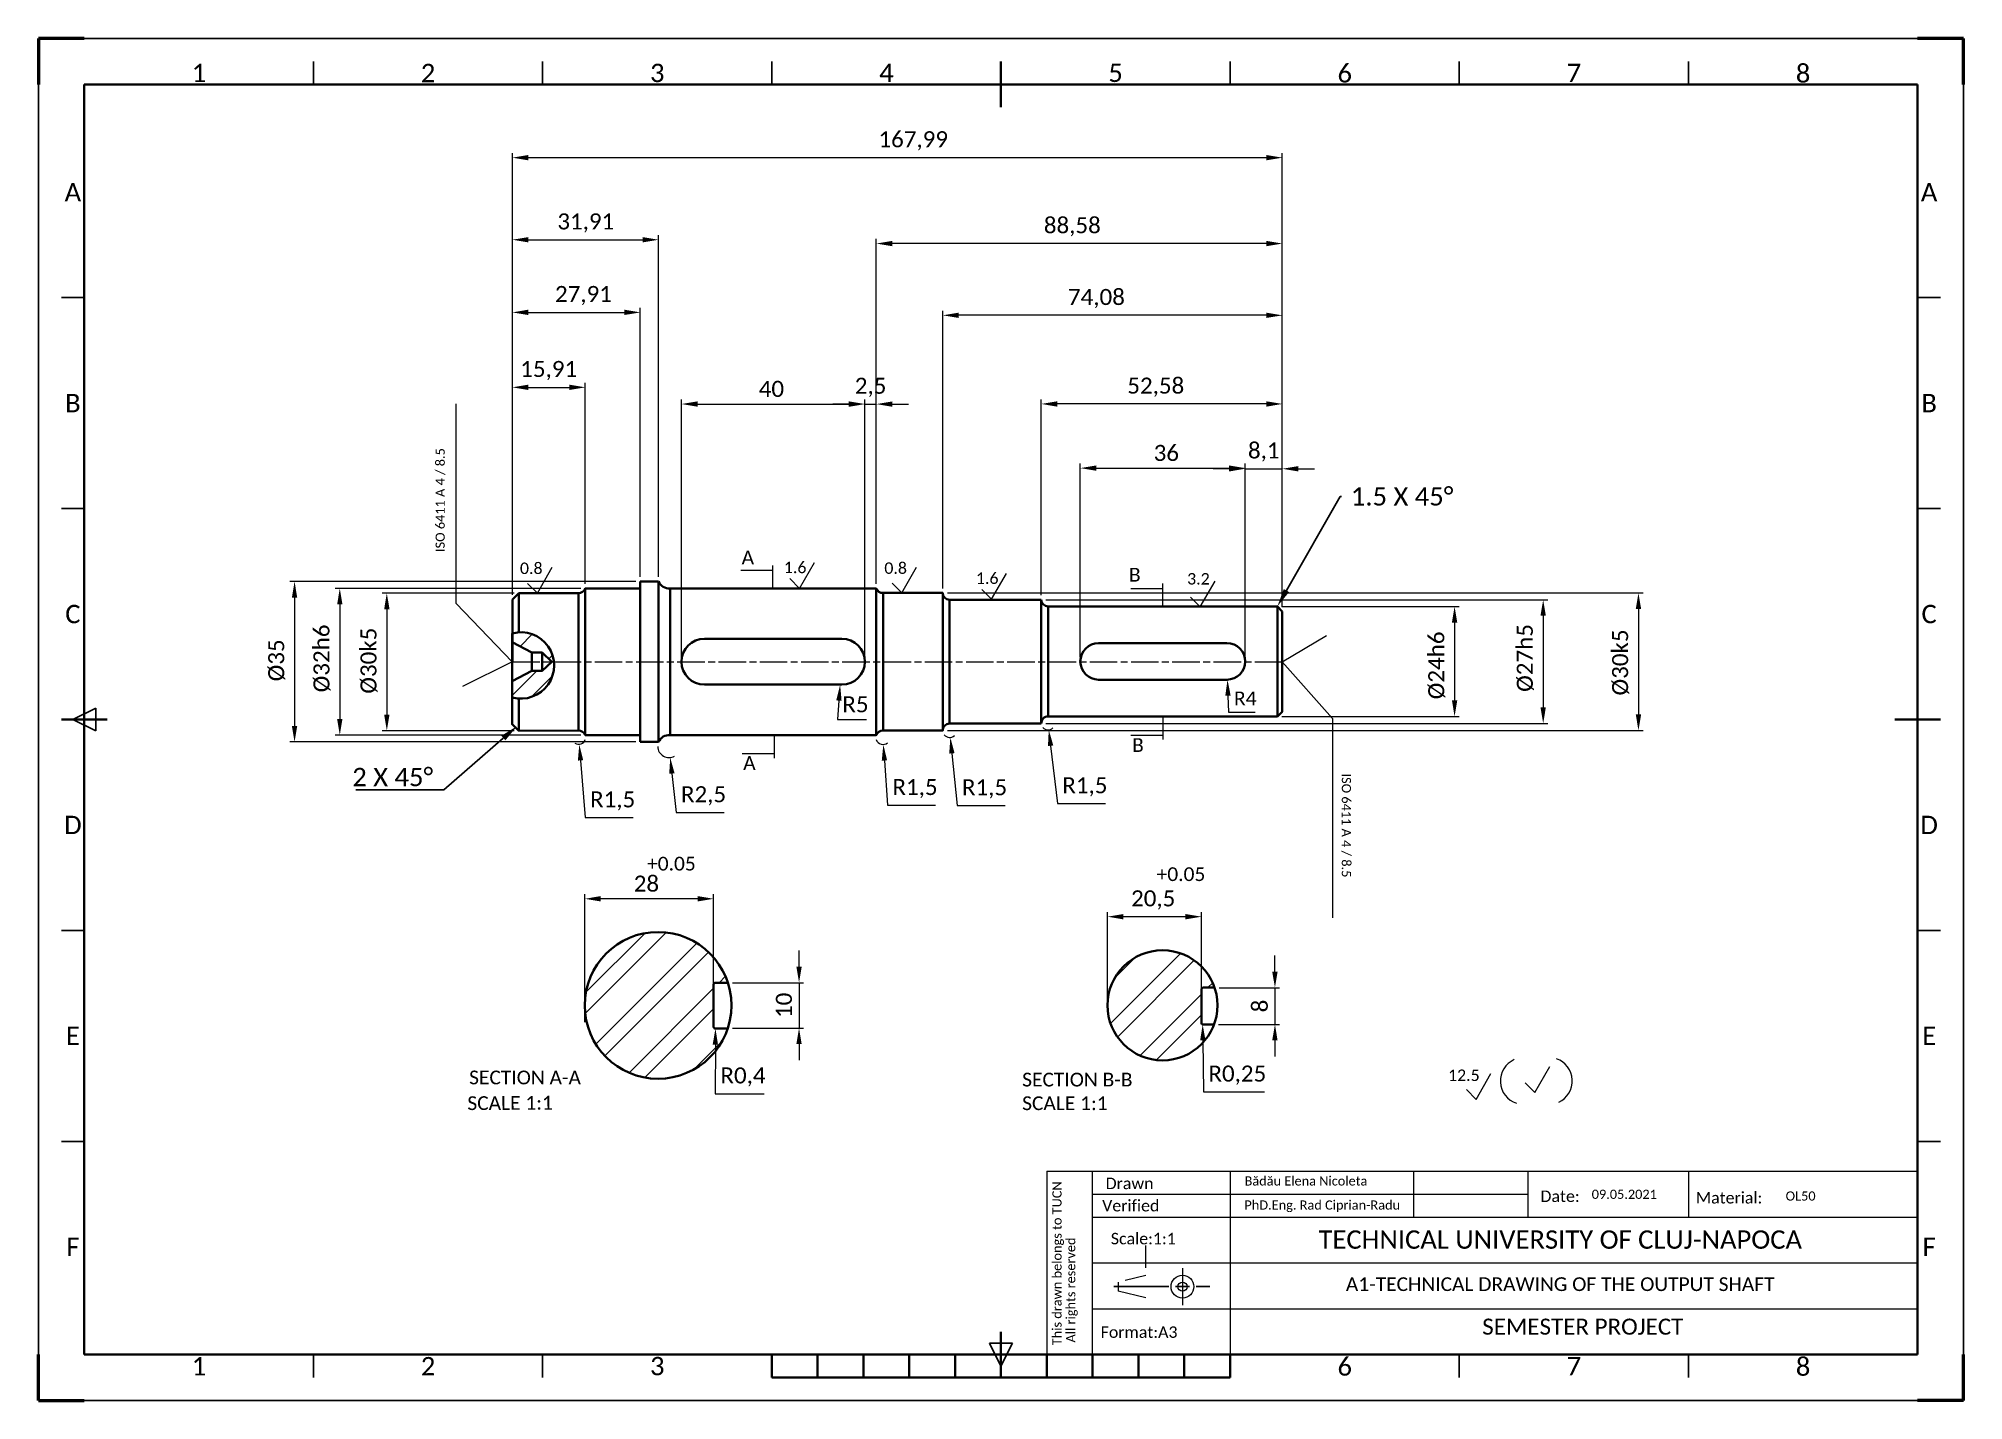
# Model space of a CAD drawing. Header units: millimetres. Extents: x 875 to 1295, y -24 to 273.
import ezdxf
from ezdxf import colors
from ezdxf.entities.mleader import LeaderData, LeaderLine
from ezdxf.enums import TextEntityAlignment as Align
from ezdxf.math import Vec2, Vec3

# ---------------------------------------------------------------- set-up
doc = ezdxf.new("R2010")
doc.units = ezdxf.units.MM
doc.linetypes.add('AM_ISO08W050', pattern=[18, 12, -1.5, 3, -1.5])
doc.linetypes.add('AM_ISO08W050x2', pattern=[9, 6, -0.75, 1.5, -0.75])
doc.layers.get('0').update_dxf_attribs({"lineweight": 30})
for name, color, linetype, lineweight in [('AM_0', 7, 'Continuous', 35), ('AM_5', 3, 'Continuous', 0), ('AM_6', 2, 'Continuous', 0), ('AM_7', 4, 'AM_ISO08W050', 25), ('AM_BOR', 7, 'Continuous', 50)]:
    doc.layers.add(name, color=color, linetype=linetype, lineweight=lineweight)
doc.styles.add('ACISOTS', font='calibril.ttf')
doc.styles.get("Standard").update_dxf_attribs({"font": 'calibril.ttf'})
doc.dimstyles.new('AM_ISO$0', dxfattribs={"dimtxt": 3.5, "dimasz": 3.5, "dimexe": 1, "dimexo": 1, "dimgap": 1.5, "dimtad": 1, "dimtxsty": 'Standard', "dimcen": 0, "dimclrd": 256, "dimclre": 256, "dimclrt": 2, "dimadec": 0, "dimazin": 2, "dimtp": 0.1, "dimtm": 0.1, "dimtfac": 0.71, "dimtmove": 0, "dimatfit": 3, "dimfxl": 1, "dimlwd": 0, "dimlwe": 0, "dimarcsym": 1})
doc.dimstyles.new('AM_ISO$4', dxfattribs={"dimtxt": 3.5, "dimasz": 3.5, "dimexe": 1, "dimexo": 1, "dimgap": 1.5, "dimtad": 1, "dimtoh": 1, "dimtxsty": 'Standard', "dimcen": 0, "dimclrd": 256, "dimclre": 256, "dimclrt": 2, "dimadec": 0, "dimazin": 2, "dimtp": 0.1, "dimtm": 0.1, "dimtfac": 0.71, "dimtofl": 0, "dimtmove": 0, "dimatfit": 0, "dimfxl": 1, "dimlwd": 0, "dimlwe": 0, "dimarcsym": 1})
pattern_1 = [(45, (945.585, 137.2075), (-6.7352, 6.7352), []), (45, (950.075, 137.2075), (-6.7352, 6.7352), [])]

msp = doc.modelspace()

# ---------------------------------------------------------------- texts
at = {"layer": 'AM_0', "color": 2, "lineweight": 0, "style": 'ACISOTS'}
for rotation, p in [(90, (963.929, 161.125)), (270, (1159.652, 112.835))]:
    msp.add_text('ISO 6411 A 4 / 8.5', height=2, rotation=rotation, dxfattribs=at).set_placement(p)
at = {"layer": 'AM_0', "lineweight": 0, "style": 'ACISOTS'}
for s, p in [('A', (1028.708, 158.459)), ('B', (1113.217, 154.68)), ('B', (1113.896, 117.535)), ('A', (1029.05, 113.624))]:
    msp.add_text(s, height=3, dxfattribs=at).set_placement(p)
at = {"layer": 'AM_0', "lineweight": 35, "style": 'ACISOTS'}
for p in [(1008.072, 91.673), (1119.249, 89.381)]:
    msp.add_text('+0.05', height=3, dxfattribs=at).set_placement(p)
at = {"layer": 'AM_0', "lineweight": -3, "style": 'ACISOTS'}
for s, height, p in [('SECTION A-A', 3, (969.247, 45.046)), ('SECTION B-B', 3, (1089.909, 44.585)), ('SCALE 1:1', 3, (1089.909, 39.432)), ('Bădău Elena Nicoleta', 2, (1138.439, 22.984)), ('09.05.2021', 2, (1214.175, 20.077)), ('OL50', 2, (1256.485, 19.698))]:
    msp.add_text(s, height=height, dxfattribs=at).set_placement(p)
msp.add_text('SCALE 1:1', height=3, rotation=0.35039, dxfattribs=at).set_placement((968.873, 39.433))
at = {"layer": 'AM_0', "lineweight": 30, "style": 'ACISOTS'}
msp.add_text('PhD.Eng. Rad Ciprian-Radu', height=2, dxfattribs=at).set_placement((1138.398, 17.731))
at = {"layer": 'AM_0', "color": 7, "lineweight": -3, "style": 'ACISOTS'}
msp.add_text('A1-TECHNICAL DRAWING OF THE OUTPUT SHAFT', height=3, dxfattribs=at).set_placement((1160.538, -0.026))
at = {"layer": 'AM_0', "lineweight": 0, "char_height": 2.5, "attachment_point": 1, "style": 'ACISOTS'}
for s, width, insert in [('0.8', 7.18527, (980.338, 158.834)), ('1.6', 2.43605, (1037.915, 159.022)), ('0.8', 7.18527, (1059.838, 158.876)), ('1.6', 2.43605, (1079.816, 156.669)), ('3.2', 2.43605, (1125.904, 156.543))]:
    msp.add_mtext_dynamic_manual_height_columns(s, width=width, gutter_width=12.5, heights=[0], dxfattribs=dict(at, insert=insert))
at = {"layer": 'AM_0', "lineweight": -3, "insert": (1182.826, 48.278), "char_height": 2.5, "attachment_point": 1, "style": 'ACISOTS'}
msp.add_mtext_dynamic_manual_height_columns('12.5', width=9.37053, gutter_width=12.5, heights=[0], dxfattribs=at)
at = {"layer": 'AM_6'}
for s, p in [('This drawn belongs to TUCN', (1098.503, -11.858)), ('All rights reserved', (1101.503, -11.258))]:
    msp.add_text(s, height=2, rotation=90, dxfattribs=at).set_placement(p)
for s, height, p in [('Drawn', 2.5, (1108.121, 22.199)), ('Date:', 2.5, (1202.992, 19.399)), ('Material:', 2.5, (1236.893, 19.068)), ('Verified', 2.5, (1107.369, 17.341)), ('Scale:1:1', 2.5, (1109.254, 10.161)), ('Format:A3', 2.5, (1107.042, -10.232)), ('SEMESTER PROJECT', 3.5, (1190.293, -9.541))]:
    msp.add_text(s, height=height, dxfattribs=at).set_placement(p)
at = {"layer": 'AM_6', "lineweight": 0}
msp.add_text('TECHNICAL UNIVERSITY OF CLUJ-NAPOCA', height=4, dxfattribs=at).set_placement((1154.572, 9.201))

# ---------------------------------------------------------------- blocks, each defined once
blk = doc.blocks.new('ISO_A3')
for p, q in [((410, 287), (10, 287)), ((10, 287), (10, 10)), ((410, 10), (410, 287)), ((10, 10), (410, 10))]:
    blk.add_line(p, q)
at = {"layer": 'AM_BOR'}
for p, q in [((10, 297), (0, 297)), ((0, 297), (0, 287)), ((420, 297), (410, 297)), ((420, 287), (420, 297)), ((0, 0), (0, 10)), ((420, 0), (420, 10)), ((0, 0), (10, 0)), ((420, 0), (410, 0))]:
    blk.add_line(p, q, dxfattribs=at)
at = {"layer": 'AM_BOR', "color": 1, "lineweight": 25}
for p, q in [((0, 297), (420, 297)), ((0, 0), (0, 297)), ((420, 297), (420, 0)), ((60, 287), (60, 292)), ((110, 287), (110, 292)), ((160, 287), (160, 292)), ((260, 287), (260, 292)), ((310, 287), (310, 292)), ((360, 287), (360, 292)), ((10, 240.5), (5, 240.5)), ((415, 240.5), (410, 240.5)), ((10, 194.5), (5, 194.5)), ((415, 194.5), (410, 194.5)), ((7.5, 148.5), (12.5, 151)), ((12.5, 146), (7.5, 148.5)), ((12.5, 151), (12.5, 146)), ((10, 102.5), (5, 102.5)), ((415, 102.5), (410, 102.5)), ((10, 56.5), (5, 56.5)), ((415, 56.5), (410, 56.5)), ((60, 5), (60, 10)), ((110, 5), (110, 10)), ((210, 7.5), (207.5, 12.5)), ((207.5, 12.5), (212.5, 12.5)), ((212.5, 12.5), (210, 7.5)), ((310, 5), (310, 10)), ((360, 5), (360, 10)), ((420, 0), (0, 0))]:
    blk.add_line(p, q, dxfattribs=at)
at = {"layer": 'AM_BOR', "color": 2, "lineweight": 35}
for p, q in [((210, 282), (210, 292)), ((5, 148.5), (15, 148.5)), ((405, 148.5), (415, 148.5)), ((210, 5), (210, 15)), ((160, 5), (160, 10)), ((170, 5), (170, 10)), ((180, 5), (180, 10)), ((190, 5), (190, 10)), ((200, 5), (200, 10)), ((220, 5), (220, 10)), ((230, 5), (230, 10)), ((240, 5), (240, 10)), ((250, 5), (250, 10)), ((260, 5), (260, 10)), ((160, 5), (260, 5))]:
    blk.add_line(p, q, dxfattribs=at)
at = {"layer": 'AM_BOR', "color": 1, "lineweight": 25, "style": 'ACISOTS'}
for s, p in [('1', (35, 289.5)), ('2', (85, 289.5)), ('3', (135, 289.5)), ('4', (185, 289.5)), ('5', (235, 289.5)), ('6', (285, 289.5)), ('7', (335, 289.5)), ('8', (385, 289.5)), ('A', (7.5, 263.5)), ('A', (412.5, 263.5)), ('B', (7.5, 217.5)), ('B', (412.5, 217.5)), ('C', (7.5, 171.5)), ('C', (412.5, 171.5)), ('D', (7.5, 125.5)), ('D', (412.5, 125.5)), ('E', (7.5, 79.5)), ('E', (412.5, 79.5)), ('F', (7.5, 33.5)), ('F', (412.5, 33.5)), ('1', (35, 7.5)), ('2', (85, 7.5)), ('3', (135, 7.5)), ('6', (285, 7.5)), ('7', (335, 7.5)), ('8', (385, 7.5))]:
    blk.add_text(s, height=4, dxfattribs=at).set_placement(p, align=Align.MIDDLE)
blk = doc.blocks.new('*D11')
at = {"layer": 'AM_0', "linetype": 'ByBlock', "lineweight": 0, "transparency": 16777216}
for p, q in [((994.48, 58.64), (994.48, 86.51)), ((1019.09, 85.51), (997.98, 85.51))]:
    blk.add_line(p, q, dxfattribs=at)
at = {"layer": 'AM_0', "lineweight": 0, "transparency": 16777216}
blk.add_line((1022.59, 58.64), (1022.59, 86.51), dxfattribs=at)
at = {"layer": 'AM_0', "lineweight": 30, "transparency": 16777216}
for points in [[(997.98, 86.1), (997.98, 84.93), (994.48, 85.51)], [(1019.09, 86.1), (1019.09, 84.93), (1022.59, 85.51)]]:
    blk.add_solid(points, dxfattribs=at)
at = {"layer": 'AM_0', "color": 2, "transparency": 16777216, "insert": (1007.93, 88.8), "char_height": 3.5, "attachment_point": 5}
blk.add_mtext('28', dxfattribs=at)
blk = doc.blocks.new('*D12')
at = {"layer": 'AM_0', "linetype": 'ByBlock', "lineweight": 0, "transparency": 16777216}
for p, q in [((1041.23, 70.72), (1041.23, 74.22)), ((1041.23, 67.22), (1041.23, 57.32)), ((1026.69, 57.32), (1042.23, 57.32)), ((1041.23, 53.82), (1041.23, 50.32))]:
    blk.add_line(p, q, dxfattribs=at)
at = {"layer": 'AM_0', "lineweight": 0, "transparency": 16777216}
blk.add_line((1026.69, 67.22), (1042.23, 67.22), dxfattribs=at)
at = {"layer": 'AM_0', "transparency": 16777216}
for points in [[(1040.65, 70.72), (1041.81, 70.72), (1041.23, 67.22)], [(1040.65, 53.82), (1041.81, 53.82), (1041.23, 57.32)]]:
    blk.add_solid(points, dxfattribs=at)
at = {"layer": 'AM_0', "color": 2, "transparency": 16777216, "insert": (1037.94, 62.27), "char_height": 3.5, "attachment_point": 5, "rotation": 90}
blk.add_mtext('10', dxfattribs=at)
blk = doc.blocks.new('*D13')
at = {"layer": 'AM_0', "linetype": 'ByBlock', "lineweight": 0, "transparency": 16777216}
for p, q in [((1022.97, 53.72), (1022.91, 42.99)), ((1022.91, 42.99), (1033.59, 42.99))]:
    blk.add_line(p, q, dxfattribs=at)
at = {"layer": 'AM_0', "transparency": 16777216}
blk.add_solid([(1022.39, 53.72), (1023.55, 53.71), (1022.99, 57.22)], dxfattribs=at)
at = {"layer": 'AM_0', "color": 2, "transparency": 16777216, "insert": (1029, 46.65), "char_height": 3.5, "attachment_point": 5}
blk.add_mtext('R0,4', dxfattribs=at)
blk = doc.blocks.new('*D14')
at = {"layer": 'AM_0', "linetype": 'ByBlock', "lineweight": 0, "transparency": 16777216}
for p, q in [((1108.52, 63.13), (1108.52, 82.61)), ((1125.54, 81.61), (1112.02, 81.61))]:
    blk.add_line(p, q, dxfattribs=at)
at = {"layer": 'AM_0', "lineweight": 0, "transparency": 16777216}
blk.add_line((1129.04, 63.13), (1129.04, 82.61), dxfattribs=at)
at = {"layer": 'AM_0', "transparency": 16777216}
for points in [[(1112.02, 82.19), (1112.02, 81.02), (1108.52, 81.61)], [(1125.54, 82.19), (1125.54, 81.02), (1129.04, 81.61)]]:
    blk.add_solid(points, dxfattribs=at)
at = {"layer": 'AM_0', "color": 2, "transparency": 16777216, "insert": (1118.5, 85.26), "char_height": 3.5, "attachment_point": 5}
blk.add_mtext('20,5', dxfattribs=at)
blk = doc.blocks.new('*D15')
at = {"layer": 'AM_0', "linetype": 'ByBlock', "lineweight": 0, "transparency": 16777216}
for p, q in [((1145.06, 69.63), (1145.06, 73.13)), ((1145.06, 66.13), (1145.06, 58.13)), ((1132.78, 58.13), (1146.06, 58.13)), ((1145.06, 54.63), (1145.06, 51.13))]:
    blk.add_line(p, q, dxfattribs=at)
at = {"layer": 'AM_0', "lineweight": 0, "transparency": 16777216}
blk.add_line((1132.89, 66.13), (1146.06, 66.13), dxfattribs=at)
at = {"layer": 'AM_0', "transparency": 16777216}
for points in [[(1144.47, 69.63), (1145.64, 69.63), (1145.06, 66.13)], [(1144.47, 54.63), (1145.64, 54.63), (1145.06, 58.13)]]:
    blk.add_solid(points, dxfattribs=at)
at = {"layer": 'AM_0', "color": 2, "transparency": 16777216, "insert": (1141.77, 62.13), "char_height": 3.5, "attachment_point": 5, "rotation": 90}
blk.add_mtext('8', dxfattribs=at)
blk = doc.blocks.new('*D16')
at = {"layer": 'AM_0', "linetype": 'ByBlock', "lineweight": 0, "transparency": 16777216}
for p, q in [((1129.33, 54.63), (1129.45, 43.39)), ((1129.45, 43.39), (1142.75, 43.39))]:
    blk.add_line(p, q, dxfattribs=at)
at = {"layer": 'AM_0', "lineweight": 0, "transparency": 16777216}
blk.add_arc((1129.29, 58.38), 0.25, 270, 270.6167, dxfattribs=at)
at = {"layer": 'AM_0', "transparency": 16777216}
blk.add_solid([(1129.91, 54.64), (1128.75, 54.63), (1129.29, 58.13)], dxfattribs=at)
at = {"layer": 'AM_0', "color": 2, "transparency": 16777216, "insert": (1136.85, 47.05), "char_height": 3.5, "attachment_point": 5}
blk.add_mtext('R0,25', dxfattribs=at)
blk = doc.blocks.new('*D17')
at = {"layer": 'AM_0', "linetype": 'ByBlock', "lineweight": 0, "transparency": 16777216}
for p, q in [((1013.49, 112.83), (1014.39, 104.3)), ((1014.39, 104.3), (1024.89, 104.3))]:
    blk.add_line(p, q, dxfattribs=at)
at = {"layer": 'AM_0', "lineweight": 0, "transparency": 16777216}
blk.add_arc((1012.86, 118.76), 2.46, 180.5449, 299.3422, dxfattribs=at)
at = {"layer": 'AM_0', "lineweight": 30, "transparency": 16777216}
blk.add_solid([(1014.07, 112.89), (1012.91, 112.77), (1013.12, 116.31)], dxfattribs=at)
at = {"layer": 'AM_0', "color": 2, "lineweight": 30, "transparency": 16777216, "insert": (1020.39, 107.96), "char_height": 3.5, "attachment_point": 5}
blk.add_mtext('R2,5', dxfattribs=at)
blk = doc.blocks.new('*D18')
at = {"layer": 'AM_0', "linetype": 'ByBlock', "lineweight": 0, "transparency": 16777216}
for p, q in [((993.56, 115.7), (994.56, 103.21)), ((994.56, 103.21), (1005.06, 103.21))]:
    blk.add_line(p, q, dxfattribs=at)
at = {"layer": 'AM_0', "lineweight": 0, "transparency": 16777216}
blk.add_arc((993.16, 120.7), 1.51, 236.6923, 341.8808, dxfattribs=at)
at = {"layer": 'AM_0', "lineweight": 30, "transparency": 16777216}
blk.add_solid([(994.14, 115.75), (992.98, 115.65), (993.28, 119.19)], dxfattribs=at)
at = {"layer": 'AM_0', "color": 2, "lineweight": 30, "transparency": 16777216, "insert": (1000.56, 106.85), "char_height": 3.5, "attachment_point": 5}
blk.add_mtext('R1,5', dxfattribs=at)
blk = doc.blocks.new('*D19')
at = {"layer": 'AM_0', "linetype": 'ByBlock', "lineweight": 0, "transparency": 16777216}
for p, q in [((1059.86, 115.67), (1060.53, 105.9)), ((1060.53, 105.9), (1071.03, 105.9))]:
    blk.add_line(p, q, dxfattribs=at)
at = {"layer": 'AM_0', "lineweight": 0, "transparency": 16777216}
blk.add_arc((1059.52, 120.69), 1.52, 197.5927, 311.5292, dxfattribs=at)
at = {"layer": 'AM_0', "lineweight": 30, "transparency": 16777216}
blk.add_solid([(1060.44, 115.71), (1059.28, 115.63), (1059.62, 119.17)], dxfattribs=at)
at = {"layer": 'AM_0', "color": 2, "lineweight": 30, "transparency": 16777216, "insert": (1066.53, 109.54), "char_height": 3.5, "attachment_point": 5}
blk.add_mtext('R1,5', dxfattribs=at)
blk = doc.blocks.new('*D20')
at = {"layer": 'AM_0', "linetype": 'ByBlock', "lineweight": 0, "transparency": 16777216}
for p, q in [((1074.58, 117.22), (1075.7, 105.84)), ((1075.7, 105.84), (1086.2, 105.84))]:
    blk.add_line(p, q, dxfattribs=at)
at = {"layer": 'AM_0', "lineweight": 0, "transparency": 16777216}
blk.add_arc((1074.09, 122.21), 1.51, 218.0338, 313.6278, dxfattribs=at)
at = {"layer": 'AM_0', "lineweight": 30, "transparency": 16777216}
blk.add_solid([(1075.16, 117.28), (1074, 117.17), (1074.24, 120.71)], dxfattribs=at)
at = {"layer": 'AM_0', "color": 2, "lineweight": 30, "transparency": 16777216, "insert": (1081.7, 109.48), "char_height": 3.5, "attachment_point": 5}
blk.add_mtext('R1,5', dxfattribs=at)
blk = doc.blocks.new('*D21')
at = {"layer": 'AM_0', "linetype": 'ByBlock', "lineweight": 0, "transparency": 16777216}
for p, q in [((1096.12, 118.89), (1097.59, 106.28)), ((1097.59, 106.28), (1108.09, 106.28))]:
    blk.add_line(p, q, dxfattribs=at)
at = {"layer": 'AM_0', "lineweight": 0, "transparency": 16777216}
blk.add_arc((1095.54, 123.81), 1.46, 221.5239, 315.9949, dxfattribs=at)
at = {"layer": 'AM_0', "lineweight": 30, "transparency": 16777216}
blk.add_solid([(1096.7, 118.96), (1095.54, 118.82), (1095.71, 122.37)], dxfattribs=at)
at = {"layer": 'AM_0', "color": 2, "lineweight": 30, "transparency": 16777216, "insert": (1103.59, 109.92), "char_height": 3.5, "attachment_point": 5}
blk.add_mtext('R1,5', dxfattribs=at)
blk = doc.blocks.new('*D22')
at = {"layer": 'AM_0', "lineweight": 0, "transparency": 16777216}
blk.add_line((1146.59, 149.26), (1185.26, 149.26), dxfattribs=at)
at = {"layer": 'AM_0', "linetype": 'ByBlock', "lineweight": 0, "transparency": 16777216}
for p, q in [((1184.26, 145.76), (1184.26, 128.77)), ((1146.59, 125.27), (1185.26, 125.27))]:
    blk.add_line(p, q, dxfattribs=at)
at = {"layer": 'AM_0', "lineweight": 30, "transparency": 16777216}
for points in [[(1183.68, 145.76), (1184.84, 145.76), (1184.26, 149.26)], [(1183.68, 128.77), (1184.84, 128.77), (1184.26, 125.27)]]:
    blk.add_solid(points, dxfattribs=at)
at = {"layer": 'AM_0', "color": 2, "lineweight": 30, "transparency": 16777216, "insert": (1180.39, 136.41), "char_height": 3.5, "attachment_point": 5, "rotation": 90}
blk.add_mtext('%%C24h6', dxfattribs=at)
blk = doc.blocks.new('*D23')
at = {"layer": 'AM_0', "lineweight": 0, "transparency": 16777216}
blk.add_line((1095.09, 150.73), (1204.59, 150.73), dxfattribs=at)
at = {"layer": 'AM_0', "linetype": 'ByBlock', "lineweight": 0, "transparency": 16777216}
for p, q in [((1203.59, 147.23), (1203.59, 127.26)), ((1095.09, 123.76), (1204.59, 123.76))]:
    blk.add_line(p, q, dxfattribs=at)
at = {"layer": 'AM_0', "lineweight": 30, "transparency": 16777216}
for points in [[(1203, 147.23), (1204.17, 147.23), (1203.59, 150.73)], [(1203, 127.26), (1204.17, 127.26), (1203.59, 123.76)]]:
    blk.add_solid(points, dxfattribs=at)
at = {"layer": 'AM_0', "color": 2, "lineweight": 30, "transparency": 16777216, "insert": (1199.71, 138.03), "char_height": 3.5, "attachment_point": 5, "rotation": 90}
blk.add_mtext('%%C27h5', dxfattribs=at)
blk = doc.blocks.new('*D24')
at = {"layer": 'AM_0', "lineweight": 0, "transparency": 16777216}
blk.add_line((1073.59, 152.21), (1225.37, 152.21), dxfattribs=at)
at = {"layer": 'AM_0', "linetype": 'ByBlock', "lineweight": 0, "transparency": 16777216}
for p, q in [((1224.37, 148.71), (1224.37, 125.71)), ((1073.59, 122.21), (1225.37, 122.21))]:
    blk.add_line(p, q, dxfattribs=at)
at = {"layer": 'AM_0', "lineweight": 30, "transparency": 16777216}
for points in [[(1223.79, 148.71), (1224.96, 148.71), (1224.37, 152.21)], [(1223.79, 125.71), (1224.96, 125.71), (1224.37, 122.21)]]:
    blk.add_solid(points, dxfattribs=at)
at = {"layer": 'AM_0', "color": 2, "lineweight": 30, "transparency": 16777216, "insert": (1220.5, 137.05), "char_height": 3.5, "attachment_point": 5, "rotation": 90}
blk.add_mtext('%%C30k5', dxfattribs=at)
blk = doc.blocks.new('*D25')
at = {"layer": 'AM_0', "lineweight": 0, "transparency": 16777216}
blk.add_line((1005.59, 154.71), (930.16, 154.71), dxfattribs=at)
at = {"layer": 'AM_0', "linetype": 'ByBlock', "lineweight": 0, "transparency": 16777216}
for p, q in [((931.16, 151.21), (931.16, 123.21)), ((1005.59, 119.71), (930.16, 119.71))]:
    blk.add_line(p, q, dxfattribs=at)
at = {"layer": 'AM_0', "lineweight": 30, "transparency": 16777216}
for points in [[(930.58, 151.21), (931.74, 151.21), (931.16, 154.71)], [(930.58, 123.21), (931.74, 123.21), (931.16, 119.71)]]:
    blk.add_solid(points, dxfattribs=at)
at = {"layer": 'AM_0', "color": 2, "lineweight": 30, "transparency": 16777216, "insert": (927.29, 137.51), "char_height": 3.5, "attachment_point": 5, "rotation": 90}
blk.add_mtext('%%C35', dxfattribs=at)
blk = doc.blocks.new('*D26')
at = {"layer": 'AM_0', "lineweight": 0, "transparency": 16777216}
blk.add_line((993.59, 153.21), (940.03, 153.21), dxfattribs=at)
at = {"layer": 'AM_0', "linetype": 'ByBlock', "lineweight": 0, "transparency": 16777216}
for p, q in [((941.03, 149.71), (941.03, 124.71)), ((993.59, 121.21), (940.03, 121.21))]:
    blk.add_line(p, q, dxfattribs=at)
at = {"layer": 'AM_0', "lineweight": 30, "transparency": 16777216}
for points in [[(940.45, 149.71), (941.61, 149.71), (941.03, 153.21)], [(940.45, 124.71), (941.61, 124.71), (941.03, 121.21)]]:
    blk.add_solid(points, dxfattribs=at)
at = {"layer": 'AM_0', "color": 2, "lineweight": 30, "transparency": 16777216, "insert": (937.16, 137.93), "char_height": 3.5, "attachment_point": 5, "rotation": 90}
blk.add_mtext('%%C32h6', dxfattribs=at)
blk = doc.blocks.new('*D27')
at = {"layer": 'AM_0', "lineweight": 0, "transparency": 16777216}
blk.add_line((979.09, 152.16), (950.29, 152.16), dxfattribs=at)
at = {"layer": 'AM_0', "linetype": 'ByBlock', "lineweight": 0, "transparency": 16777216}
for p, q in [((951.29, 148.66), (951.29, 125.66)), ((979.09, 122.16), (950.29, 122.16))]:
    blk.add_line(p, q, dxfattribs=at)
at = {"layer": 'AM_0', "lineweight": 30, "transparency": 16777216}
for points in [[(950.71, 148.66), (951.88, 148.66), (951.29, 152.16)], [(950.71, 125.66), (951.88, 125.66), (951.29, 122.16)]]:
    blk.add_solid(points, dxfattribs=at)
at = {"layer": 'AM_0', "color": 2, "lineweight": 30, "transparency": 16777216, "insert": (947.42, 137.44), "char_height": 3.5, "attachment_point": 5, "rotation": 90}
blk.add_mtext('%%C30k5', dxfattribs=at)
blk = doc.blocks.new('*D28')
at = {"layer": 'AM_0', "lineweight": 0, "transparency": 16777216}
blk.add_line((978.68, 151.77), (978.68, 248.13), dxfattribs=at)
at = {"layer": 'AM_0', "linetype": 'ByBlock', "lineweight": 0, "transparency": 16777216}
for p, q in [((1146.67, 149.16), (1146.67, 248.13)), ((982.18, 247.13), (1143.17, 247.13))]:
    blk.add_line(p, q, dxfattribs=at)
at = {"layer": 'AM_0', "lineweight": 30, "transparency": 16777216}
for points in [[(982.18, 247.71), (982.18, 246.55), (978.68, 247.13)], [(1143.17, 247.71), (1143.17, 246.55), (1146.67, 247.13)]]:
    blk.add_solid(points, dxfattribs=at)
at = {"layer": 'AM_0', "color": 2, "lineweight": 30, "transparency": 16777216, "insert": (1066.14, 250.79), "char_height": 3.5, "attachment_point": 5}
blk.add_mtext('167,99', dxfattribs=at)
blk = doc.blocks.new('*D29')
at = {"layer": 'AM_0', "lineweight": 0, "transparency": 16777216}
blk.add_line((978.68, 151.77), (978.68, 198.04), dxfattribs=at)
at = {"layer": 'AM_0', "linetype": 'ByBlock', "lineweight": 0, "transparency": 16777216}
for p, q in [((994.59, 154.21), (994.59, 198.04)), ((982.18, 197.04), (991.09, 197.04))]:
    blk.add_line(p, q, dxfattribs=at)
at = {"layer": 'AM_0', "lineweight": 30, "transparency": 16777216}
for points in [[(982.18, 197.63), (982.18, 196.46), (978.68, 197.04)], [(991.09, 197.63), (991.09, 196.46), (994.59, 197.04)]]:
    blk.add_solid(points, dxfattribs=at)
at = {"layer": 'AM_0', "color": 2, "lineweight": 30, "transparency": 16777216, "insert": (986.61, 200.7), "char_height": 3.5, "attachment_point": 5}
blk.add_mtext('15,91', dxfattribs=at)
blk = doc.blocks.new('*D30')
at = {"layer": 'AM_0', "lineweight": 0, "transparency": 16777216}
blk.add_line((978.68, 151.77), (978.68, 214.39), dxfattribs=at)
at = {"layer": 'AM_0', "linetype": 'ByBlock', "lineweight": 0, "transparency": 16777216}
for p, q in [((1006.59, 155.71), (1006.59, 214.39)), ((982.18, 213.39), (1003.09, 213.39))]:
    blk.add_line(p, q, dxfattribs=at)
at = {"layer": 'AM_0', "lineweight": 30, "transparency": 16777216}
for points in [[(982.18, 213.98), (982.18, 212.81), (978.68, 213.39)], [(1003.09, 213.98), (1003.09, 212.81), (1006.59, 213.39)]]:
    blk.add_solid(points, dxfattribs=at)
at = {"layer": 'AM_0', "color": 2, "lineweight": 30, "transparency": 16777216, "insert": (994.19, 217.05), "char_height": 3.5, "attachment_point": 5}
blk.add_mtext('27,91', dxfattribs=at)
blk = doc.blocks.new('*D31')
at = {"layer": 'AM_0', "lineweight": 0, "transparency": 16777216}
blk.add_line((978.68, 151.77), (978.68, 230.23), dxfattribs=at)
at = {"layer": 'AM_0', "linetype": 'ByBlock', "lineweight": 0, "transparency": 16777216}
for p, q in [((982.18, 229.23), (1007.09, 229.23)), ((1010.59, 155.71), (1010.59, 230.23))]:
    blk.add_line(p, q, dxfattribs=at)
at = {"layer": 'AM_0', "lineweight": 30, "transparency": 16777216}
for points in [[(982.18, 229.81), (982.18, 228.65), (978.68, 229.23)], [(1007.09, 229.81), (1007.09, 228.65), (1010.59, 229.23)]]:
    blk.add_solid(points, dxfattribs=at)
at = {"layer": 'AM_0', "color": 2, "lineweight": 30, "transparency": 16777216, "insert": (994.7, 232.88), "char_height": 3.5, "attachment_point": 5}
blk.add_mtext('31,91', dxfattribs=at)
blk = doc.blocks.new('*D32')
at = {"layer": 'AM_0', "linetype": 'ByBlock', "lineweight": 0, "transparency": 16777216}
for p, q in [((1094.09, 151.73), (1094.09, 194.42)), ((1143.17, 193.42), (1097.59, 193.42))]:
    blk.add_line(p, q, dxfattribs=at)
at = {"layer": 'AM_0', "lineweight": 0, "transparency": 16777216}
blk.add_line((1146.67, 149.16), (1146.67, 194.42), dxfattribs=at)
at = {"layer": 'AM_0', "lineweight": 30, "transparency": 16777216}
for points in [[(1097.59, 194), (1097.59, 192.83), (1094.09, 193.42)], [(1143.17, 194), (1143.17, 192.83), (1146.67, 193.42)]]:
    blk.add_solid(points, dxfattribs=at)
at = {"layer": 'AM_0', "color": 2, "lineweight": 30, "transparency": 16777216, "insert": (1119.06, 197.07), "char_height": 3.5, "attachment_point": 5}
blk.add_mtext('52,58', dxfattribs=at)
blk = doc.blocks.new('*D33')
at = {"layer": 'AM_0', "linetype": 'ByBlock', "lineweight": 0, "transparency": 16777216}
for p, q in [((1072.59, 153.21), (1072.59, 213.75)), ((1143.17, 212.75), (1076.09, 212.75))]:
    blk.add_line(p, q, dxfattribs=at)
at = {"layer": 'AM_0', "lineweight": 0, "transparency": 16777216}
blk.add_line((1146.67, 149.16), (1146.67, 213.75), dxfattribs=at)
at = {"layer": 'AM_0', "lineweight": 30, "transparency": 16777216}
for points in [[(1076.09, 213.33), (1076.09, 212.17), (1072.59, 212.75)], [(1143.17, 213.33), (1143.17, 212.17), (1146.67, 212.75)]]:
    blk.add_solid(points, dxfattribs=at)
at = {"layer": 'AM_0', "color": 2, "lineweight": 30, "transparency": 16777216, "insert": (1106.11, 216.4), "char_height": 3.5, "attachment_point": 5}
blk.add_mtext('74,08', dxfattribs=at)
blk = doc.blocks.new('*D34')
at = {"layer": 'AM_0', "linetype": 'ByBlock', "lineweight": 0, "transparency": 16777216}
for p, q in [((1058.09, 154.21), (1058.09, 229.4)), ((1143.17, 228.4), (1061.59, 228.4))]:
    blk.add_line(p, q, dxfattribs=at)
at = {"layer": 'AM_0', "lineweight": 0, "transparency": 16777216}
blk.add_line((1146.67, 149.16), (1146.67, 229.4), dxfattribs=at)
at = {"layer": 'AM_0', "lineweight": 30, "transparency": 16777216}
for points in [[(1061.59, 228.98), (1061.59, 227.82), (1058.09, 228.4)], [(1143.17, 228.98), (1143.17, 227.82), (1146.67, 228.4)]]:
    blk.add_solid(points, dxfattribs=at)
at = {"layer": 'AM_0', "color": 2, "lineweight": 30, "transparency": 16777216, "insert": (1100.85, 232.05), "char_height": 3.5, "attachment_point": 5}
blk.add_mtext('88,58', dxfattribs=at)
blk = doc.blocks.new('*D39')
at = {"layer": 'AM_0', "linetype": 'ByBlock', "lineweight": 0, "transparency": 16777216}
for p, q in [((1049.93, 128.73), (1049.61, 124.64)), ((1049.61, 124.64), (1055.97, 124.64))]:
    blk.add_line(p, q, dxfattribs=at)
at = {"layer": 'AM_0', "lineweight": 0, "transparency": 16777216}
blk.add_arc((1050.59, 137.21), 5, 254.1166, 270, dxfattribs=at)
at = {"layer": 'AM_0', "lineweight": 30, "transparency": 16777216}
blk.add_solid([(1049.35, 128.78), (1050.51, 128.69), (1050.2, 132.22)], dxfattribs=at)
at = {"layer": 'AM_0', "color": 2, "lineweight": 30, "transparency": 16777216, "insert": (1053.54, 127.91), "char_height": 3.5, "attachment_point": 5}
blk.add_mtext('R5', dxfattribs=at)
blk = doc.blocks.new('*D40')
at = {"layer": 'AM_0', "linetype": 'ByBlock', "lineweight": 0, "transparency": 16777216}
for p, q in [((1134.82, 129.79), (1134.93, 126.21)), ((1134.93, 126.21), (1140.74, 126.21))]:
    blk.add_line(p, q, dxfattribs=at)
at = {"layer": 'AM_0', "lineweight": 30, "transparency": 16777216}
blk.add_solid([(1135.4, 129.81), (1134.23, 129.78), (1134.71, 133.29)], dxfattribs=at)
at = {"layer": 'AM_0', "color": 2, "lineweight": 30, "transparency": 16777216, "insert": (1138.59, 129.21), "char_height": 3, "attachment_point": 5}
blk.add_mtext('R4', dxfattribs=at)
blk = doc.blocks.new('*D44')
at = {"layer": 'AM_0', "lineweight": 0, "transparency": 16777216}
blk.add_line((1015.59, 138.21), (1015.59, 194.4), dxfattribs=at)
at = {"layer": 'AM_0', "linetype": 'ByBlock', "lineweight": 0, "transparency": 16777216}
for p, q in [((1019.09, 193.4), (1052.09, 193.4)), ((1055.59, 138.21), (1055.59, 194.4))]:
    blk.add_line(p, q, dxfattribs=at)
at = {"layer": 'AM_0', "lineweight": 30, "transparency": 16777216}
for points in [[(1019.09, 193.99), (1019.09, 192.82), (1015.59, 193.4)], [(1052.09, 193.99), (1052.09, 192.82), (1055.59, 193.4)]]:
    blk.add_solid(points, dxfattribs=at)
at = {"layer": 'AM_0', "color": 2, "lineweight": 30, "transparency": 16777216, "insert": (1035.2, 196.69), "char_height": 3.5, "attachment_point": 5}
blk.add_mtext('40', dxfattribs=at)
blk = doc.blocks.new('*D47')
at = {"layer": 'AM_0', "lineweight": 0, "transparency": 16777216}
blk.add_line((1102.6, 138.21), (1102.6, 180.43), dxfattribs=at)
at = {"layer": 'AM_0', "linetype": 'ByBlock', "lineweight": 0, "transparency": 16777216}
for p, q in [((1106.1, 179.43), (1135.07, 179.43)), ((1138.57, 138.21), (1138.57, 180.43))]:
    blk.add_line(p, q, dxfattribs=at)
at = {"layer": 'AM_0', "lineweight": 30, "transparency": 16777216}
for points in [[(1106.1, 180.01), (1106.1, 178.85), (1102.6, 179.43)], [(1135.07, 180.01), (1135.07, 178.85), (1138.57, 179.43)]]:
    blk.add_solid(points, dxfattribs=at)
at = {"layer": 'AM_0', "color": 2, "lineweight": 30, "transparency": 16777216, "insert": (1121.36, 182.72), "char_height": 3.5, "attachment_point": 5}
blk.add_mtext('36', dxfattribs=at)
blk = doc.blocks.new('*D48')
at = {"layer": 'AM_0', "linetype": 'ByBlock', "lineweight": 0, "transparency": 16777216}
for p, q in [((1135.07, 179.29), (1131.57, 179.29)), ((1138.57, 179.29), (1146.67, 179.29)), ((1146.67, 149.16), (1146.67, 180.29)), ((1150.17, 179.29), (1153.67, 179.29))]:
    blk.add_line(p, q, dxfattribs=at)
at = {"layer": 'AM_0', "lineweight": 0, "transparency": 16777216}
blk.add_line((1138.57, 138.21), (1138.57, 180.29), dxfattribs=at)
at = {"layer": 'AM_0', "lineweight": 30, "transparency": 16777216}
for points in [[(1135.07, 179.87), (1135.07, 178.7), (1138.57, 179.29)], [(1150.17, 179.87), (1150.17, 178.7), (1146.67, 179.29)]]:
    blk.add_solid(points, dxfattribs=at)
at = {"layer": 'AM_0', "color": 2, "lineweight": 30, "transparency": 16777216, "insert": (1142.62, 182.94), "char_height": 3.5, "attachment_point": 5}
blk.add_mtext('8,1', dxfattribs=at)
blk = doc.blocks.new('*D51')
at = {"layer": 'AM_0', "linetype": 'ByBlock', "lineweight": 0, "transparency": 16777216}
for p, q in [((1052.09, 193.39), (1048.59, 193.39)), ((1055.59, 193.39), (1058.09, 193.39)), ((1058.09, 154.21), (1058.09, 194.39)), ((1061.59, 193.39), (1065.09, 193.39))]:
    blk.add_line(p, q, dxfattribs=at)
at = {"layer": 'AM_0', "lineweight": 0, "transparency": 16777216}
blk.add_line((1055.59, 138.21), (1055.59, 194.39), dxfattribs=at)
at = {"layer": 'AM_0', "lineweight": 30, "transparency": 16777216}
for points in [[(1052.09, 193.97), (1052.09, 192.8), (1055.59, 193.39)], [(1061.59, 193.97), (1061.59, 192.8), (1058.09, 193.39)]]:
    blk.add_solid(points, dxfattribs=at)
at = {"layer": 'AM_0', "color": 2, "lineweight": 30, "transparency": 16777216, "insert": (1056.84, 197.04), "char_height": 3.5, "attachment_point": 5}
blk.add_mtext('2,5', dxfattribs=at)

# ---------------------------------------------------------------- dimensions: what is measured, and where the dimension line sits
at = {"layer": 'AM_0', "lineweight": 30}
for base, p1, p2, picture, middle in [((1146.667, 247.132), (978.677, 150.774), (1146.667, 148.157), '*D28', (1066.143, 247.132)), ((1010.585, 229.23), (978.677, 150.774), (1010.585, 154.708), '*D31', (994.704, 229.23)), ((1058.085, 228.399), (1146.667, 148.157), (1058.085, 153.208), '*D34', (1100.849, 228.399)), ((1006.585, 213.394), (978.677, 150.774), (1006.585, 154.708), '*D30', (994.187, 213.394)), ((1072.585, 212.75), (1146.667, 148.157), (1072.585, 152.208), '*D33', (1106.106, 212.75)), ((994.585, 197.042), (978.677, 150.774), (994.585, 153.208), '*D29', (986.608, 197.042)), ((1055.585, 193.404), (1015.585, 137.211), (1055.585, 137.211), '*D44', (1035.201, 193.404)), ((1058.085, 193.387), (1055.585, 137.209), (1058.085, 153.208), '*D51', (1056.835, 193.387)), ((1094.085, 193.418), (1146.667, 148.157), (1094.085, 150.729), '*D32', (1119.061, 193.418)), ((1146.667, 179.286), (1138.568, 137.205), (1146.667, 148.157), '*D48', (1142.618, 179.286))]:
    dim = msp.add_linear_dim(base=base, p1=p1, p2=p2, dimstyle='AM_ISO$0', dxfattribs=at)
    dim.commit()
    dim.dimension.update_dxf_attribs({"geometry": picture, "text_midpoint": middle, "dimtype": 160})
dim = msp.add_linear_dim(base=(1138.568, 179.431), p1=(1102.602, 137.207), p2=(1138.568, 137.207), dimstyle='AM_ISO$0', override={"dimdec": 1}, dxfattribs=at)
dim.commit()
dim.dimension.update_dxf_attribs({"geometry": '*D47', "text_midpoint": (1121.361, 179.431), "dimtype": 160})
for base, p1, p2, text, picture, middle in [((931.162, 119.708), (1006.585, 154.708), (1006.585, 119.708), '%%C<>', '*D25', (931.162, 137.513)), ((941.03, 121.208), (994.585, 153.208), (994.585, 121.208), '%%C<>h6', '*D26', (941.03, 137.932)), ((951.294, 122.165), (980.085, 152.165), (980.085, 122.165), '%%C<>k5', '*D27', (951.294, 137.439)), ((1224.375, 122.208), (1072.585, 152.208), (1072.585, 122.208), '%%C<>k5', '*D24', (1224.375, 137.054))]:
    dim = msp.add_linear_dim(base=base, p1=p1, p2=p2, angle=90, text=text, dimstyle='AM_ISO$0', dxfattribs=at)
    dim.commit()
    dim.dimension.update_dxf_attribs({"geometry": picture, "text_midpoint": middle, "dimtype": 160})
for base, p1, p2, text, picture, middle in [((1203.587, 123.758), (1094.085, 150.729), (1094.085, 123.758), '%%C<>h5', '*D23', (1203.587, 138.028)), ((1184.262, 125.27), (1145.585, 149.257), (1145.585, 125.27), '%%C<>h6', '*D22', (1184.262, 136.405))]:
    dim = msp.add_linear_dim(base=base, p1=p1, p2=p2, angle=90, text=text, dimstyle='AM_ISO$0', override={"dimdec": 1}, dxfattribs=at)
    dim.commit()
    dim.dimension.update_dxf_attribs({"geometry": picture, "text_midpoint": middle, "dimtype": 160})
dim = msp.add_radius_dim(center=(1050.585, 137.208), mpoint=(1050.199, 132.222), dimstyle='AM_ISO$4', dxfattribs=at)
dim.commit()
dim.dimension.update_dxf_attribs({"geometry": '*D39', "text_midpoint": (1053.541, 124.639), "dimtype": 164})
for center, mpoint, override, picture, middle in [((1134.585, 137.273), (1134.708, 133.291), {"dimtxt": 3, "dimdec": 1}, '*D40', (1138.585, 126.208)), ((1074.092, 122.208), (1074.239, 120.708), {"dimdec": 1}, '*D20', (1081.697, 105.841)), ((1095.541, 123.813), (1095.71, 122.366), {"dimdec": 1}, '*D21', (1103.591, 106.28)), ((993.162, 120.696), (993.283, 119.189), {"dimdec": 1}, '*D18', (1000.562, 103.212)), ((1012.856, 118.756), (1013.116, 116.308), {"dimdec": 1}, '*D17', (1020.393, 104.303)), ((1059.516, 120.686), (1059.62, 119.166), {"dimdec": 1}, '*D19', (1066.528, 105.897))]:
    dim = msp.add_radius_dim(center=center, mpoint=mpoint, dimstyle='AM_ISO$4', override=override, dxfattribs=at)
    dim.commit()
    dim.dimension.update_dxf_attribs({"geometry": picture, "text_midpoint": middle, "dimtype": 164})
at = {"layer": 'AM_0'}
for base, p1, p2, override, picture, middle in [((994.478, 85.515), (1022.592, 57.645), (994.478, 57.645), {"dimdec": 0}, '*D11', (1007.929, 85.515)), ((1108.522, 81.608), (1129.04, 62.135), (1108.522, 62.135), {"dimdec": 1}, '*D14', (1118.503, 81.608))]:
    dim = msp.add_linear_dim(base=base, p1=p1, p2=p2, dimstyle='AM_ISO$0', override=override, dxfattribs=at)
    dim.commit()
    dim.dimension.update_dxf_attribs({"geometry": picture, "text_midpoint": middle, "dimtype": 160})
dim = msp.add_linear_dim(base=(1041.229, 57.318), p1=(1025.693, 67.215), p2=(1025.693, 57.318), angle=90, dimstyle='AM_ISO$0', override={"dimdec": 0}, dxfattribs=at)
dim.commit()
dim.dimension.update_dxf_attribs({"geometry": '*D12', "text_midpoint": (1041.229, 62.267), "dimtype": 160})
dim = msp.add_linear_dim(base=(1145.056, 58.135), p1=(1131.885, 66.135), p2=(1131.782, 58.135), angle=90, dimstyle='AM_ISO$0', dxfattribs=at)
dim.commit()
dim.dimension.update_dxf_attribs({"geometry": '*D15', "text_midpoint": (1145.056, 62.135), "dimtype": 160})
for center, mpoint, picture, middle in [((1022.992, 57.615), (1022.989, 57.215), '*D13', (1029.003, 42.994)), ((1129.29, 58.385), (1129.292, 58.135), '*D16', (1136.848, 43.391))]:
    dim = msp.add_radius_dim(center=center, mpoint=mpoint, dimstyle='AM_ISO$4', dxfattribs=at)
    dim.commit()
    dim.dimension.update_dxf_attribs({"geometry": picture, "text_midpoint": middle, "dimtype": 164})

# ---------------------------------------------------------------- hatches: boundary and pattern name
at = {"layer": 'AM_0', "lineweight": 0}
h = msp.add_hatch(dxfattribs=at)
h.set_pattern_fill('ANSI32', color=256)
h.set_pattern_definition(pattern_1)
h.paths.add_polyline_path([(978.667, 143.395), (978.664, 141.453), (982.958, 139.203), (985.158, 139.203), (987.258, 137.203), (985.158, 135.203), (982.958, 135.205), (978.658, 132.956), (978.658, 129.405, 1.3040821)])
h = msp.add_hatch(dxfattribs=at)
h.set_pattern_fill('ANSI32', color=256)
h.set_pattern_definition(pattern_1)
h.paths.add_polyline_path([(1022.592, 62.215), (1022.592, 66.815, -0.4142136), (1022.992, 67.215), (1025.693, 67.215, 0.8539593), (994.478, 62.267, 0.8510363), (1025.659, 57.215), (1022.992, 57.215, -0.4142136), (1022.592, 57.615)])
h = msp.add_hatch(dxfattribs=at)
h.set_pattern_fill('ANSI32', color=256)
h.set_pattern_definition(pattern_1)
h.paths.add_polyline_path([(1129.04, 65.735, -0.4142136), (1129.44, 66.135), (1131.885, 66.135, 0.8485654), (1108.521, 62.281, 0.8375174), (1131.782, 58.135), (1129.29, 58.135, -0.4142136), (1129.04, 58.385), (1129.04, 62.135)])

# ---------------------------------------------------------------- linework, layer by layer
at = {"layer": 'AM_0', "color": 7, "lineweight": 0}
for p, q in [((966.429, 149.927), (966.429, 193.427)), ((1157.652, 124.835), (1157.652, 81.335))]:
    msp.add_line(p, q, dxfattribs=at)
at = {"layer": 'AM_0', "lineweight": 0}
for p, q in [((984.133, 152.165), (987.382, 157.794)), ((1035.506, 153.208), (1035.506, 158.208)), ((1041.351, 153.208), (1044.6, 158.837)), ((1063.633, 152.208), (1066.882, 157.837)), ((1083.252, 150.854), (1086.501, 156.484)), ((982.012, 154.286), (984.133, 152.165)), ((1039.229, 155.329), (1041.351, 153.208)), ((1061.512, 154.329), (1063.633, 152.208)), ((1081.13, 152.976), (1083.252, 150.854)), ((1126.654, 151.3), (1128.776, 149.179)), ((1128.776, 149.179), (1132.025, 154.808)), ((966.429, 149.927), (978.662, 137.213)), ((1146.655, 137.205), (1156.302, 142.938)), ((978.662, 137.213), (967.779, 131.824)), ((1157.652, 124.835), (1146.655, 137.205)), ((1120.583, 125.221), (1120.583, 120.215)), ((1188.948, 41.778), (1192.197, 47.408)), ((1201.762, 43.278), (1205.011, 48.908)), ((1186.826, 43.899), (1188.948, 41.778)), ((1199.641, 45.399), (1201.762, 43.278))]:
    msp.add_line(p, q, dxfattribs=at)
at = {"layer": 'AM_0'}
for p, q in [((993.085, 152.165), (980.085, 152.165)), ((993.085, 152.165), (993.085, 137.206)), ((1006.585, 119.708), (1006.585, 154.708)), ((1006.585, 154.708), (1010.585, 154.708)), ((1059.585, 152.208), (1059.585, 137.208)), ((1074.085, 150.729), (1074.085, 137.182)), ((1074.085, 150.729), (1094.085, 150.729)), ((1094.085, 150.729), (1094.085, 137.258)), ((993.085, 137.206), (993.085, 122.206)), ((1010.585, 137.208), (1010.585, 119.708)), ((1059.585, 137.208), (1059.585, 122.208)), ((1074.085, 137.182), (1074.085, 123.714)), ((1094.085, 137.258), (1094.085, 123.758)), ((1095.585, 137.257), (1095.585, 125.257)), ((1094.085, 123.758), (1074.085, 123.714)), ((1010.585, 119.708), (1006.585, 119.708))]:
    msp.add_line(p, q, dxfattribs=at)
at = {"layer": 'AM_0', "lineweight": 0}
for points in [[(1028.506, 157.208), (1031.992, 157.208), (1035.506, 157.208)], [(1113.588, 153.198), (1117.074, 153.198), (1120.588, 153.198)], [(1120.589, 149.232), (1120.589, 154.232)], [(1035.795, 121.191), (1035.795, 116.191)], [(1113.592, 121.22), (1117.079, 121.22), (1120.592, 121.22)], [(1028.792, 117.201), (1032.279, 117.201), (1035.792, 117.201)]]:
    msp.add_lwpolyline(points, dxfattribs=at)
at = {"layer": 'AM_0'}
for points in [[(980.085, 152.165), (978.677, 150.774)], [(980.085, 152.165), (980.085, 143.628)], [(1006.585, 153.208), (994.585, 153.208), (994.585, 121.208), (1006.585, 121.208)], [(1010.585, 137.208), (1010.585, 154.708)], [(1035.585, 153.208), (1013.085, 153.208)], [(1035.585, 121.208), (1013.085, 121.208), (1013.085, 153.208)], [(1035.585, 121.208), (1058.085, 121.208), (1058.085, 153.208)], [(1035.585, 153.208), (1058.085, 153.208)], [(1059.585, 152.208), (1072.585, 152.208), (1072.585, 122.208), (1059.585, 122.208)], [(980.085, 122.165), (978.638, 123.589), (978.677, 150.774)], [(1095.585, 137.257), (1095.585, 149.257), (1145.585, 149.257), (1145.585, 125.27), (1095.585, 125.27)], [(1145.585, 149.257), (1146.667, 148.157)], [(1145.585, 125.27), (1146.64, 126.311), (1146.667, 148.157)], [(978.658, 137.203), (978.667, 143.395)], [(978.664, 141.453), (982.958, 139.203)], [(982.958, 137.203), (982.958, 139.203)], [(982.958, 139.203), (985.158, 139.203)], [(982.958, 135.205), (985.158, 135.203), (987.258, 137.203), (985.158, 139.203)], [(985.158, 137.203), (985.158, 139.203)], [(1035.585, 142.208), (1020.585, 142.208)], [(1035.585, 142.208), (1050.585, 142.208)], [(1106.585, 141.257), (1120.585, 141.257), (1134.585, 141.257)], [(978.658, 137.203), (978.652, 132.953)], [(978.652, 132.953), (982.958, 135.205)], [(978.658, 137.203), (978.658, 129.403)], [(982.958, 137.203), (982.958, 135.205)], [(985.158, 135.203), (985.158, 137.203)], [(1035.585, 132.208), (1020.585, 132.208)], [(1035.585, 132.208), (1050.585, 132.208)], [(1134.585, 133.29), (1120.585, 133.29), (1106.585, 133.29)], [(980.085, 129.17), (980.085, 122.165)], [(993.085, 122.206), (980.085, 122.165)]]:
    msp.add_lwpolyline(points, dxfattribs=at)
at = {"layer": 'AM_0', "linetype": 'AM_ISO08W050x2', "lineweight": 0}
msp.add_lwpolyline([(978.662, 137.213), (1146.655, 137.205)], dxfattribs=at)
at = {"layer": 'AM_0'}
for points in [[(1022.592, 62.215), (1022.592, 66.815, -0.4142136), (1022.992, 67.215), (1025.693, 67.215)], [(1129.04, 62.135), (1129.04, 65.735, -0.4142136), (1129.44, 66.135), (1131.885, 66.135)], [(1022.592, 62.215), (1022.592, 57.615, 0.4142136), (1022.992, 57.215), (1025.659, 57.215)], [(1129.04, 62.135), (1129.04, 58.385, 0.4142136), (1129.29, 58.135), (1131.782, 58.135)]]:
    msp.add_lwpolyline(points, format="xyb", dxfattribs=at)
for centre, radius in [((1010.478, 62.267), 16), ((1120.521, 62.281), 12)]:
    msp.add_circle(centre, radius, dxfattribs=at)
for centre, radius, start, end in [((993.171, 153.642), 1.48, 266.68175, 342.932), ((1012.88, 155.699), 2.5, 203.36771, 274.70478), ((1059.5, 153.705), 1.5, 199.37374, 273.24612), ((1074.085, 152.229), 1.5, 180.81689, 270.00582), ((1095.585, 150.757), 1.5, 181.08399, 270.01025), ((980.541, 136.399), 7.243, 255, 105), ((1020.585, 137.208), 5, 90, 270), ((1050.585, 137.208), 5, 270, 90), ((1106.585, 137.273), 3.984, 90, 270), ((1134.585, 137.273), 3.984, 270, 90), ((993.162, 120.696), 1.512, 19.76737, 92.91153), ((1059.516, 120.686), 1.523, 87.40487, 159.97527), ((1074.092, 122.208), 1.507, 90.25358, 180.00571), ((1095.541, 123.813), 1.457, 88.26396, 182.19758), ((1012.856, 118.756), 2.462, 84.65586, 157.27166)]:
    msp.add_arc(centre, radius, start, end, dxfattribs=at)
at = {"layer": 'AM_0', "lineweight": 0}
for centre, radius, start, end in [((1199.326, 45.778), 5.083, 113.6717, 252.35388), ((1204.826, 45.778), 5.122, 294.77945, 71.24613)]:
    msp.add_arc(centre, radius, start, end, dxfattribs=at)
at = {"layer": 'AM_5'}
for p, q in [((1095.293, 26.11), (1285.293, 26.11)), ((1095.293, 26.11), (1095.293, -13.89)), ((1105.293, -13.89), (1105.293, 26.11)), ((1135.293, 26.11), (1135.293, -13.89)), ((1175.293, 26.11), (1175.293, 16.11)), ((1200.262, 26.11), (1200.262, 16.11)), ((1235.273, 26.11), (1235.273, 16.11)), ((1105.293, 21.11), (1200.293, 21.11)), ((1105.293, 16.11), (1285.293, 16.11)), ((1105.293, 6.11), (1285.293, 6.11)), ((1105.293, -3.89), (1285.293, -3.89))]:
    msp.add_line(p, q, dxfattribs=at)
at = {"layer": 'AM_5', "lineweight": 0}
for p, q in [((1116.886, 5.062), (1116.886, 9.878)), ((1110.886, 1.931), (1110.886, -0.069)), ((1116.886, 3.378), (1112.367, 2.288)), ((1116.886, -1.516), (1110.886, -0.069))]:
    msp.add_line(p, q, dxfattribs=at)
for radius in [2.482, 1.009]:
    msp.add_circle((1124.886, 0.931), radius, dxfattribs=at)
at = {"layer": 'AM_7', "lineweight": 0}
msp.add_line((1124.886, 4.931), (1124.886, -3.069), dxfattribs=at)
at = {"layer": 'AM_7'}
msp.add_line((1109.886, 0.931), (1130.886, 0.931), dxfattribs=at)

# ---------------------------------------------------------------- block references
at = {"layer": 'AM_0', "lineweight": 0}
msp.add_blockref('ISO_A3', (875.293, -23.89), dxfattribs=at)

msp.set_redraw_order([(e.dxf.handle, doc.entitydb.next_handle()) for e in msp.query("TEXT MTEXT ATTDEF DIMENSION ARC_DIMENSION")])  # texts and dimensions are drawn at this point

# ---------------------------------------------------------------- leaders
at = {"layer": 'AM_0', "lineweight": 0}
ml = msp.add_multileader_mtext('Standard', dxfattribs=at)
ml.set_content('1.5 X 45%%D', color=256)
ml.set_leader_properties()
ml.build(insert=Vec2(0, 0))
ml.multileader.update_dxf_attribs({"text_right_attachment_type": 6, "dogleg_length": 0.36})
ctx = ml.context
ctx.base_point, ctx.plane_origin = Vec3(1159.619, 173.233), Vec3(1145.585, 149.257)
ctx.right_attachment = 6
notes = []
notes.append((ctx, [(0, (1, 1, 0), (1159.259, 173.233), (1, 0), 0.36, [(0, [(1145.585, 149.257)], 0, [])])]))
ctx.mtext.insert, ctx.mtext.flow_direction = Vec3(1161.619, 175.259), 5
ml = msp.add_multileader_mtext('Standard', dxfattribs=at)
ml.set_content('2 X 45%%D', color=256)
ml.set_leader_properties()
ml.build(insert=Vec2(0, 0))
ml.multileader.update_dxf_attribs({"text_right_attachment_type": 6, "dogleg_length": 0.36})
ctx = ml.context
ctx.base_point, ctx.plane_origin = Vec3(942.447, 112.037), Vec3(979.725, 123.183)
ctx.right_attachment, ctx.text_align_type = 6, 2
notes.append((ctx, [(0, (1, 1, 0), (963.76, 109.263), (-1, 0), 0.36, [(0, [(979.725, 123.183)], 0, [])])]))
ctx.mtext.insert, ctx.mtext.alignment, ctx.mtext.flow_direction = Vec3(961.4, 114.063), 3, 5
for ctx, leaders in notes:
    for number, flags, end, landing, length, lines in leaders:
        leader = LeaderData()
        leader.index, (leader.has_last_leader_line, leader.has_dogleg_vector, leader.attachment_direction) = number, flags
        leader.last_leader_point, leader.dogleg_vector, leader.dogleg_length = Vec3(end), Vec3(landing), length
        for number, points, colour, breaks in lines:
            line = LeaderLine()
            line.index, line.vertices, line.color, line.breaks = number, Vec3.list(points), colors.encode_raw_color(colour), breaks
            leader.lines.append(line)
        ctx.leaders.append(leader)

doc.saveas('drawing.dxf')
